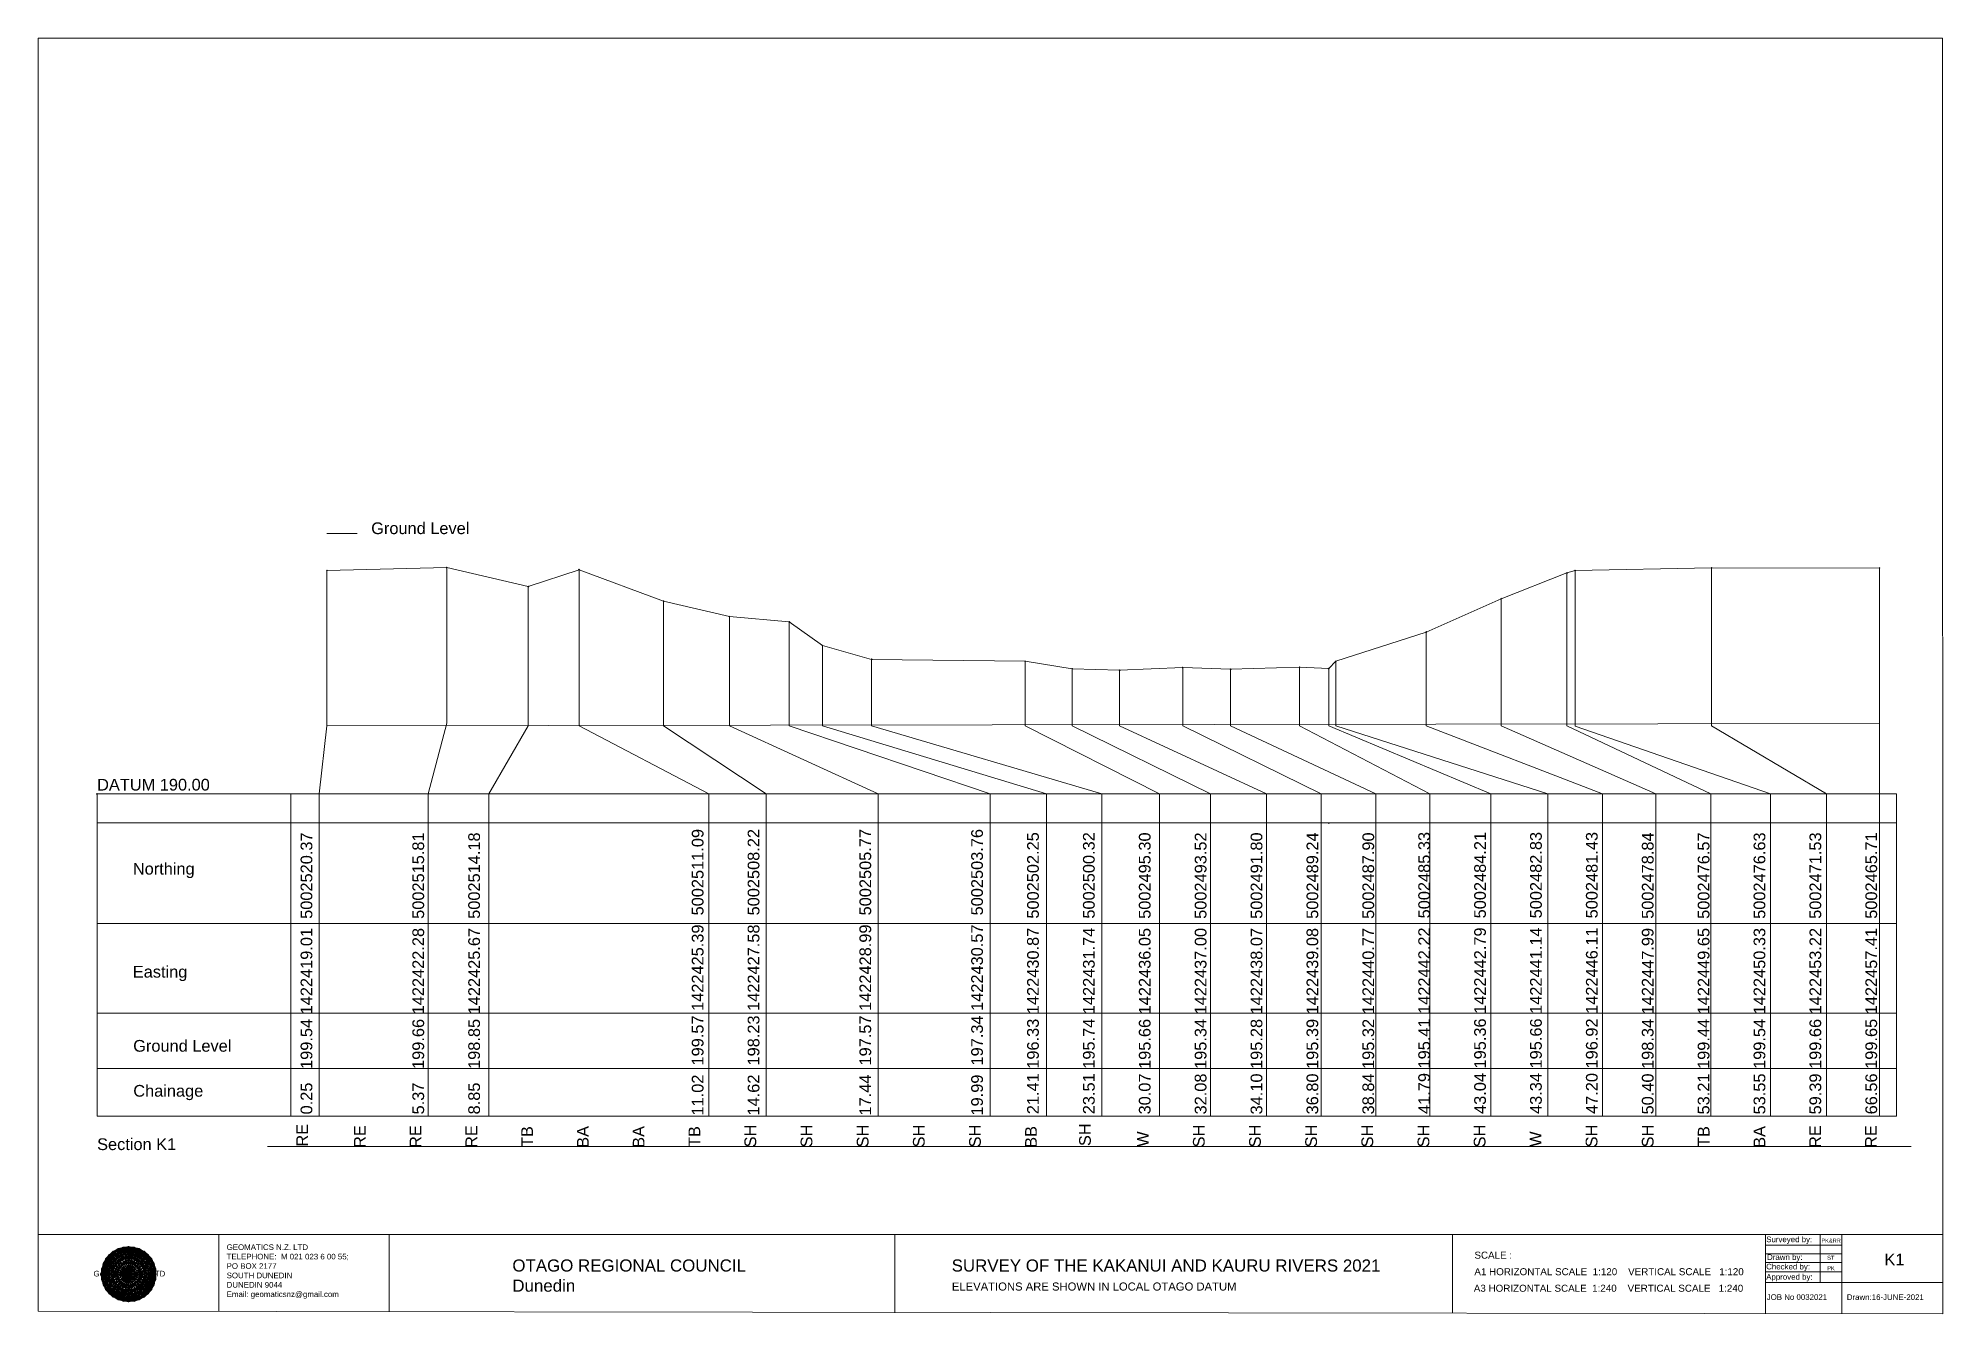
# Model space of a CAD drawing. Header units: millimetres. Extents: x -13804604 to 13046302109, y -19137686871 to 1424964600.
# Drawn here: x -13751658 to -13670307, y 167803 to 222272 of the extents above; entities that cross this region are included whole.
import ezdxf

# ---------------------------------------------------------------- set-up
doc = ezdxf.new("R2010")
doc.units = ezdxf.units.MM
doc.header["$PDMODE"] = 35
doc.header["$PDSIZE"] = 20
doc.layers.get('0').update_dxf_attribs({"lineweight": 0})
doc.layers.add('CODE', color=50, linetype='Continuous', lineweight=0)
doc.layers.add('geo', color=7, linetype='Continuous', lineweight=0)
doc.styles.get("Standard").update_dxf_attribs({"font": 'arial.ttf'})

msp = doc.modelspace()

# ---------------------------------------------------------------- texts
at = {"linetype": 'Continuous', "lineweight": 0}
msp.add_text('Ground Level', height=500, dxfattribs=at).set_placement((-13737431.355, 201095.684))
at = {"color": 7, "linetype": 'Continuous', "lineweight": 0}
for s, height, p in [('DATUM 190.00', 500, (-13749138.135, 190146.766)), ('Northing', 500, (-13747611.887, 186560.657)), ('Easting', 500, (-13747613.934, 182162.095)), ('Ground Level', 500, (-13747595.857, 178997.626)), ('Chainage', 500, (-13747593.47, 177077.102)), ('Section K1', 500, (-13749138.146, 174797.682)), ('SCALE :  ', 300, (-13690314.524, 170160.634)), ('K1', 500, (-13672803.15, 169876.95)), ('A1 HORIZONTAL SCALE  1:120    VERTICAL SCALE   1:120 ', 300, (-13690317.593, 169454.621)), ('A3 HORIZONTAL SCALE  1:240    VERTICAL SCALE   1:240 ', 300, (-13690340.109, 168748.608))]:
    msp.add_text(s, height=height, dxfattribs=at).set_placement(p)
at = {"color": 7, "lineweight": 0}
for s, p in [('0.25   199.54 1422419.01  5002520.37', (-13739946.521, 176319.532)), ('5.37   199.66 1422422.28  5002515.81', (-13735173.272, 176319.532)), ('8.85   198.85 1422425.67  5002514.18', (-13732786.477, 176320.214)), ('11.02  199.57 1422425.39  5002511.09', (-13723239.979, 176272.465)), ('14.62  198.23 1422427.58  5002508.22', (-13720853.184, 176272.465)), ('17.44  197.57 1422428.99  5002505.77', (-13716079.594, 176272.465)), ('19.99  197.34 1422430.57  5002503.76', (-13711306.345, 176272.465)), ('21.41 196.33 1422430.87  5002502.25', (-13708919.55, 176328.058)), ('23.51 195.74 1422431.74  5002500.32', (-13706532.755, 176328.058)), ('30.07 195.66 1422436.05  5002495.30', (-13704145.96, 176319.191)), ('32.08 195.34 1422437.00  5002493.52', (-13701759.165, 176319.191)), ('34.10 195.28 1422438.07  5002491.80', (-13699372.37, 176319.191)), ('36.80 195.39 1422439.08  5002489.24', (-13696985.575, 176319.191)), ('38.84 195.32 1422440.77  5002487.90', (-13694598.78, 176319.191)), ('41.79 195.41 1422442.22  5002485.33', (-13692211.985, 176339.655)), ('43.04 195.36 1422442.79  5002484.21', (-13689825.19, 176339.655)), ('43.34 195.66 1422441.14  5002482.83', (-13687438.395, 176339.655)), ('47.20 196.92 1422446.11  5002481.43', (-13685051.6, 176339.655)), ('50.40 198.34 1422447.99  5002478.84', (-13682664.805, 176319.532)), ('53.21 199.44 1422449.65  5002476.57', (-13680278.011, 176319.532)), ('53.55 199.54 1422450.33  5002476.63', (-13677891.216, 176319.532)), ('59.39 199.66 1422453.22  5002471.53', (-13675504.421, 176319.532)), ('66.56 199.65 1422457.41  5002465.71', (-13673117.626, 176322.26))]:
    msp.add_text(s, height=500, rotation=90, dxfattribs=at).set_placement(p)
at = {"layer": 'CODE'}
for s, p in [('RE', (-13740132.382, 174944.556)), ('RE', (-13737668.899, 174889.645)), ('RE', (-13735287.418, 174889.645)), ('RE', (-13732905.937, 174889.645)), ('TB', (-13730524.457, 174928.185)), ('BA', (-13728142.976, 174893.397)), ('BA', (-13725761.495, 174893.397)), ('TB', (-13723380.014, 174928.185)), ('SH', (-13720990.007, 174913.178)), ('SH', (-13718591.473, 174913.178)), ('SH', (-13716192.939, 174913.178)), ('SH', (-13713794.405, 174913.178)), ('SH', (-13711395.871, 174913.178)), ('BB', (-13709005.864, 174893.397)), ('SH', (-13706697.858, 174968.09)), ('SH', (-13701835.841, 174913.178)), ('SH', (-13699437.307, 174913.178)), ('SH', (-13697038.773, 174913.178)), ('SH', (-13694640.239, 174913.178)), ('SH', (-13692241.706, 174913.178)), ('SH', (-13689843.172, 174913.178)), ('SH', (-13685063.157, 174913.178)), ('SH', (-13682664.623, 174913.178)), ('TB', (-13680274.615, 174928.185)), ('BA', (-13677893.135, 174893.397)), ('RE', (-13675511.654, 174889.645)), ('RE', (-13673130.173, 174889.645)), ('W', (-13704225.849, 174936.03)), ('W', (-13687453.164, 174936.03))]:
    msp.add_text(s, height=500, rotation=90, dxfattribs=at).set_placement(p)

# ---------------------------------------------------------------- blocks, each defined once
blk = doc.blocks.new('Geomatics_Circle_SPT')
at = {"layer": 'geo', "color": 2, "linetype": 'Continuous', "lineweight": 0}
for p, q in [((0, 25.2), (-25.2, 0)), ((-24.7, 4.9), (-4.9, 24.7)), ((-24.7, -4.9), (4.9, 24.7)), ((-9.7, 23.3), (-23.3, 9.6)), ((9.7, 23.3), (-23.3, -9.7)), ((-21, 14), (-14, 21)), ((-21, -14), (14, 21)), ((0, 0), (-17.8, 17.8)), ((-14, 21), (21, -14)), ((23.3, -9.7), (-9.7, 23.3)), ((-4.9, 24.7), (24.7, -4.9)), ((25.2, 0), (0, 25.2)), ((0, 0), (17.8, 17.8)), ((4.9, 24.7), (24.7, 4.9)), ((23.3, 9.7), (9.7, 23.3)), ((14, 21), (21, 14)), ((17.8, 18.1), (17.8, 18.1)), ((4.9, -24.7), (-24.7, 4.9)), ((-24.7, 0), (0, -24.7)), ((-23.3, 9.7), (9.7, -23.3)), ((14, -21), (-21, 14)), ((0, 0), (-17.8, -17.8)), ((21, 14), (-14, -21)), ((-9.7, -23.3), (23.3, 9.7)), ((24.7, 4.9), (-4.9, -24.7)), ((0, 0), (17.8, -17.8)), ((0, -24.8), (25.2, 0)), ((-4.9, -24.7), (-24.7, -4.9)), ((-23.3, -9.7), (-9.7, -23.3)), ((-14, -21), (-21, -14)), ((24.7, -4.9), (4.9, -24.7)), ((9.7, -23.3), (23.3, -9.7)), ((21, -14), (14, -21)), ((-17.8, -17.8), (-17.8, -17.8)), ((4.9, -24.7), (4.9, -24.7)), ((18.1, -17.8), (18.1, -17.8))]:
    blk.add_line(p, q, dxfattribs=at)
at = {"layer": 'geo', "color": 1, "linetype": 'Continuous', "lineweight": 0}
for p, q in [((-25.2, 0), (9.7, 23.3)), ((-25.2, 0), (-9.6, 23.3)), ((-4.9, 24.8), (-24.7, -4.9)), ((4.9, 24.7), (-24.7, 4.9)), ((14, 21), (-24.7, -4.9)), ((-14, 21), (-24.7, 4.9)), ((-23.3, 9.7), (0, 25.2)), ((-23.3, -9.6), (0, 25.2)), ((-23.3, -9.6), (17.8, 17.8)), ((-23.3, 9.7), (-17.8, 17.9)), ((-23.3, -9.6), (-17.8, 17.9)), ((-23.3, 9.7), (17.8, 17.8)), ((4.9, 24.8), (-21, -14)), ((-4.9, 24.7), (-21, 14)), ((14, 21), (-21, 14)), ((-14, 21), (-21, -14)), ((-17.9, 17.6), (-17.9, 17.6)), ((-17.8, 17.8), (9.7, 23.3)), ((-17.8, 17.8), (-9.6, 23.3)), ((-17.8, -17.8), (9.7, 23.3)), ((-17.8, -17.8), (-9.7, 23.3)), ((-9.7, -23.3), (-17.8, 17.8)), ((-17.8, 17.8), (9.7, -23.3)), ((-17.8, 17.8), (23.3, -9.6)), ((-17.8, 17.8), (23.3, 9.7)), ((4.9, 24.7), (-14, 21)), ((-4.9, 24.7), (-14, -20.9)), ((0, 0), (-14, 21)), ((-14, 21), (-4.9, -24.7)), ((-14, 21), (-14, 21)), ((24.7, -4.9), (-14, 21)), ((21, 14), (-14, 21)), ((-9.8, 23.1), (-9.8, 23.1)), ((-9.7, 23.3), (0, 25.2)), ((-9.7, 23.3), (0, -25.2)), ((-9.7, -23.3), (0, 25.2)), ((-9.6, 23.3), (17.8, -17.8)), ((-9.6, 23.3), (25.2, 0)), ((-9.6, 23.3), (17.8, 17.8)), ((-9.6, -23.3), (17.8, 17.9)), ((0, 0), (-4.9, 24.7)), ((-4.9, 24.7), (-4.9, 24.7)), ((21, -14), (-4.9, 24.7)), ((24.8, 4.9), (-4.9, 24.7)), ((14, 21), (-4.9, 24.7)), ((-0.2, 25.1), (-0.2, 25.1)), ((0, 25.2), (9.7, -23.3)), ((0, 25.2), (23.3, -9.7)), ((0, 25.2), (23.3, 9.7)), ((0, 25.2), (9.7, 23.3)), ((0, 0), (4.9, 24.7)), ((0, -25.2), (9.7, 23.3)), ((0, 0), (14, 21)), ((21, 14), (4.9, 24.8)), ((14, -21), (4.9, 24.7)), ((24.7, -4.9), (4.9, 24.7)), ((4.9, 24.7), (4.9, 24.7)), ((4.9, -24.7), (14, 21)), ((9.4, 23.3), (9.4, 23.3)), ((9.7, 23.3), (17.8, -17.8)), ((9.7, 23.3), (25.2, 0)), ((9.7, 23.3), (17.8, 17.9)), ((17.8, 17.8), (9.7, -23.3)), ((21, -14), (14, 21)), ((24.7, 4.9), (14, 21)), ((14, 21), (14, 21)), ((17.6, 17.9), (17.6, 17.9)), ((17.8, 17.8), (23.3, -9.7)), ((17.8, 17.8), (23.3, 9.7)), ((-25.2, 0), (23.3, 9.7)), ((-25.2, 0), (-23.3, 9.7)), ((-23.3, -9.7), (-25.2, 0)), ((-9.6, -23.3), (-25.2, 0)), ((9.7, -23.3), (-25.2, 0)), ((21, 14), (-24.7, 4.9)), ((-21, 14), (-24.7, -4.9)), ((0, 0), (-24.7, 4.9)), ((-24.7, 4.9), (-21, -14)), ((-24.7, 4.9), (-4.9, -24.7)), ((-24.7, 4.9), (14, -21)), ((-24.7, 4.9), (-24.7, 4.9)), ((0, 0), (-24.7, -4.9)), ((-17.8, -17.8), (-23.3, 9.7)), ((0, -25.2), (-23.3, 9.7)), ((-23.3, 9.7), (17.8, -17.8)), ((-23.3, 9.7), (25.2, 0)), ((-23.3, 9.4), (-23.3, 9.4)), ((-23.3, -9.7), (25.2, 0)), ((0, 0), (-21, 14)), ((-21, 14), (-14, -21)), ((-21, 14), (4.9, -24.7)), ((-21, 14), (-21, 14)), ((24.7, 4.9), (-21, 14)), ((0, 0), (-21, -14)), ((-17.8, -17.8), (23.3, 9.7)), ((-14, -21), (24.7, 4.9)), ((0, 0), (-14, -21)), ((25.2, 0), (-9.6, -23.3)), ((-4.9, -24.7), (21, 14)), ((0, 0), (-4.9, -24.7)), ((0, 0), (21, 14)), ((23.3, 9.7), (0, -25.2)), ((0, 0), (24.8, 4.9)), ((0, 0), (4.9, -24.7)), ((0, 0), (14, -21)), ((0, 0), (21, -14)), ((0, 0), (24.8, -4.9)), ((4.9, -24.7), (24.7, 4.9)), ((25.2, 0), (9.7, -23.3)), ((14, -21), (21, 14)), ((23.3, 9.7), (17.8, -17.8)), ((24.7, -4.9), (21, 14)), ((21, 14), (21, 14)), ((21, -14), (24.7, 4.9)), ((23.1, 9.8), (23.1, 9.8)), ((23.3, 9.7), (25.2, 0)), ((25.2, 0), (23.3, -9.6)), ((24.7, 4.9), (24.7, 4.9)), ((25.1, 0.2), (25.1, 0.2)), ((-25.2, 0), (23.3, -9.7)), ((-25.1, -0.2), (-25.1, -0.2)), ((-24.7, -4.9), (-24.7, -4.9)), ((-24.7, -4.9), (-14, -21)), ((-24.7, -4.9), (4.9, -24.7)), ((-24.7, -4.9), (21, -14)), ((-17.8, -17.8), (-23.3, -9.7)), ((0, -25.2), (-23.3, -9.6)), ((17.8, -17.8), (-23.3, -9.6)), ((-23.1, -9.8), (-23.1, -9.8)), ((-21, -14), (24.7, -4.9)), ((-21, -14), (-21, -14)), ((-21, -14), (-4.9, -24.7)), ((-21, -14), (14, -21)), ((23.3, -9.7), (-17.8, -17.8)), ((-14, -21), (21, -14)), ((-4.9, -24.7), (24.7, -4.9)), ((23.3, -9.6), (0, -25.2)), ((4.9, -24.7), (21, -14)), ((14, -21), (24.7, -4.9)), ((23.3, -9.6), (17.8, -17.8)), ((21, -14), (21, -14)), ((23.3, -9.4), (23.3, -9.4)), ((24.7, -4.9), (24.7, -4.9)), ((-9.6, -23.3), (-17.8, -17.8)), ((9.7, -23.3), (-17.8, -17.8)), ((-17.6, -17.9), (-17.6, -17.9)), ((-14, -21), (-14, -21)), ((-14, -21), (4.9, -24.7)), ((17.8, -17.8), (-9.7, -23.3)), ((0, -25.2), (-9.7, -23.3)), ((-9.4, -23.3), (-9.4, -23.3)), ((-4.9, -24.7), (14, -21)), ((-4.9, -24.7), (-4.9, -24.7)), ((9.7, -23.3), (0, -25.2)), ((0.2, -25.1), (0.2, -25.1)), ((4.9, -24.7), (4.9, -24.7)), ((17.8, -17.8), (9.7, -23.3)), ((9.8, -23.1), (9.8, -23.1)), ((14, -21), (14, -21)), ((17.9, -17.6), (17.9, -17.6))]:
    blk.add_line(p, q, dxfattribs=at)
at = {"layer": 'geo', "color": 114, "linetype": 'Continuous', "lineweight": 0}
for p, q in [((17.9, 17.8), (-25.2, 0)), ((-24.7, 4.9), (14, 21)), ((9.7, 23.3), (-23.3, 9.7)), ((-20.9, 14), (4.9, 24.7)), ((0, 25.2), (-17.8, 17.8)), ((-17.8, 17.8), (0, -25.2)), ((-14, 21), (-4.9, 24.7)), ((4.9, -24.7), (-14, 21)), ((0, 0), (-9.7, 23.3)), ((-4.9, 24.7), (14, -21)), ((17.8, -17.8), (0, 25.2)), ((0, 0), (9.7, 23.3)), ((4.9, 24.7), (21, -14)), ((23.3, -9.7), (9.7, 23.3)), ((14, 21), (24.7, -4.9)), ((25.2, 0), (17.8, 17.8)), ((-24.7, -4.9), (21, 14)), ((-14, -21), (-24.7, 4.9)), ((0, 0), (-23.3, 9.7)), ((-23.3, 9.7), (-9.7, -23.3)), ((0, 0), (-23.3, -9.7)), ((-4.9, -24.7), (-21, 14)), ((24.8, 4.9), (-20.9, -14)), ((0, 0), (-9.7, -23.3)), ((0, 0), (23.3, 9.7)), ((0, 0), (9.7, -23.3)), ((0, 0), (23.3, -9.7)), ((21, 14), (24.7, 4.9)), ((-25.2, 0), (-17.8, -17.8)), ((-21, -14), (-24.7, -4.9)), ((-17.8, -17.8), (25.2, 0)), ((24.8, -4.9), (-14, -21)), ((-9.6, -23.3), (23.3, -9.7)), ((21, -14), (-4.9, -24.8)), ((0, -25.2), (17.9, -17.8)), ((14, -21), (4.9, -24.8))]:
    blk.add_line(p, q, dxfattribs=at)
at = {"layer": 'geo', "color": 250, "linetype": 'Continuous', "lineweight": 0}
for p, q in [((-17.8, 17.8), (17.8, 17.8)), ((-17.8, -17.8), (-17.8, 17.8)), ((-14, 21), (-14, 21)), ((14, 21), (-14, 21)), ((-14, 20.9), (-14, -21)), ((-9.7, 23.3), (9.7, 23.3)), ((-9.7, -23.3), (-9.7, 23.3)), ((-4.9, 24.7), (4.9, 24.7)), ((-4.9, 24.7), (-4.9, -24.7)), ((0, 0), (0, 25.2)), ((4.9, 24.7), (4.9, -24.7)), ((9.7, -23.3), (9.7, 23.3)), ((14, 21), (14, -21)), ((17.8, -17.8), (17.8, 17.8)), ((0, 0), (-25.2, 0)), ((24.7, 4.9), (-24.7, 4.9)), ((-24.7, 4.9), (-24.7, -4.9)), ((-23.3, 9.7), (23.3, 9.7)), ((-23.3, 9.7), (-23.3, 9.7)), ((-23.3, -9.7), (-23.3, 9.7)), ((21, 14), (-21, 14)), ((-21, 14), (-21, -14)), ((0, 0), (0, -25.2)), ((0, 0), (25.2, 0)), ((21, 14), (21, 14)), ((21, -14), (21, 14)), ((23.3, 9.7), (23.3, -9.7)), ((24.7, 4.9), (24.7, 4.9)), ((24.7, -4.9), (24.7, 4.9)), ((-24.7, -4.9), (24.7, -4.9)), ((23.3, -9.7), (-23.3, -9.7)), ((-21, -14), (21, -14)), ((17.8, -17.8), (-17.8, -17.8)), ((-14, -21), (14, -21)), ((9.7, -23.3), (-9.7, -23.3)), ((-4.9, -24.7), (4.9, -24.7))]:
    blk.add_line(p, q, dxfattribs=at)
blk = doc.blocks.new('GeomaticsNZ TITLE BLOCK')
at = {"color": 7, "linetype": 'Continuous', "lineweight": 0}
for p, q in [((0, 94.9), (0, 1579.2)), ((0, 1579.2), (2363.4, 1579.2)), ((2363.4, 1579.2), (2364, 94.9)), ((2364, 94.9), (0, 94.9)), ((0, 94.9), (0, 0)), ((15.9, 94.9), (2364, 94.9)), ((224.3, 95.2), (224.3, -0.3)), ((2364, 94.9), (382.6, 94.9)), ((435.8, 95.2), (435.8, -0.7)), ((1063.4, 94.9), (1063.4, -2.4)), ((1755.4, 94.9), (1755.4, -2.6)), ((2143.9, 94.9), (2143.7, -3)), ((2211.5, 94.9), (2211.5, 36.1)), ((2238.6, 94.8), (2238.6, -3.2)), ((2364, -3.5), (2364, 94.9)), ((2143.9, 81.9), (2238.6, 81.7)), ((2143.9, 71), (2238.6, 71)), ((2143.6, 60.4), (2238.6, 60.4)), ((2143.8, 48.6), (2238.6, 48.6)), ((2143.8, 35.4), (2364, 35.3)), ((0, 0), (2364, -3.5))]:
    blk.add_line(p, q, dxfattribs=at)
at = {"color": 7, "linetype": 'Continuous', "lineweight": 0, "xscale": 1.36, "yscale": 1.36, "zscale": 1.36}
blk.add_blockref('Geomatics_Circle_SPT', (112.4, 45.7), dxfattribs=at)
at = {"color": 7, "linetype": 'Continuous', "lineweight": 0}
for s, p in [('PK&RR', (2213.2, 84.8)), ('ST', (2220.3, 63.6)), ('PK', (2220.4, 50.6))]:
    blk.add_text(s, height=5, dxfattribs=at).set_placement(p)
at = {"color": 7, "linetype": 'Continuous', "lineweight": 0, "attachment_point": 1}
for s, width, heights, insert, char_height in [('{\\C256;GEOMATICS N.Z. LTD                   \\PTELEPHONE:  M 021 023 6 00 55;\\PPO BOX 2177\\PSOUTH DUNEDIN\\PDUNEDIN 9044\\PEmail: geomaticsnz@gmail.com}', 3535.727, [94.7], (234, 82.7), 7), ('{\\C256;Surveyed by:}', 3535.727, [0], (2144.7, 92.4), 7), ('{\\C256;Geomatics N.Z. LTD                   }', 125.079, [15.8], (68.8, 49.9), 7), ('{\\C256;OTAGO REGIONAL COUNCIL\\PDunedin}', 3535.727, [0], (588.6, 64), 15), ('{\\C256;SURVEY OF THE KAKANUI AND KAURU RIVERS 2021}', 3535.727, [0], (1133.8, 64), 15), ('{\\C256;Checked by:}', 3535.727, [0], (2144.7, 58.6), 7), ('{\\C256;Drawn by:}', 3535.727, [0], (2145.8, 70.4), 7), ('{\\C256;ELEVATIONS ARE SHOWN IN LOCAL OTAGO DATUM}', 3535.727, [0], (1134.1, 35.4), 10), ('{\\C256;Approved by:}', 3535.727, [0], (2144.7, 45.9), 7), ('{\\C256;JOB No 0032021}', 3535.727, [0], (2145.3, 20.8), 7), ('{\\C256;Drawn:16-JUNE-2021}', 3535.727, [0], (2244.7, 20.7), 7)]:
    blk.add_mtext_dynamic_manual_height_columns(s, width=width, gutter_width=159, heights=heights, dxfattribs=dict(at, insert=insert, char_height=char_height))

# ---------------------------------------------------------------- linework, layer by layer
at = {"color": 1, "linetype": 'Continuous', "lineweight": 0}
msp.add_line((-13739326.496, 201117.888), (-13738034.53, 201117.888), dxfattribs=at)
at = {"color": 7, "lineweight": 0}
for p, q in [((-13739323.881, 199542), (-13739323.881, 192909.399)), ((-13734203.492, 199663), (-13734203.492, 193030.399)), ((-13728552.619, 199573), (-13728552.619, 192909.399)), ((-13686361.243, 199435), (-13686361.243, 192909.399)), ((-13686017.706, 199535), (-13686017.706, 192902.399)), ((-13680185.074, 199655), (-13680185.074, 192909.399)), ((-13673014.288, 199646), (-13673014.288, 176248.305)), ((-13730723.288, 198853), (-13730723.288, 192909.399)), ((-13724946.253, 198233), (-13724946.253, 192909.399)), ((-13689172.757, 198335), (-13689172.757, 192909.399)), ((-13722129.075, 197573), (-13722129.075, 192909.399)), ((-13719577.655, 197343), (-13719577.655, 192909.399)), ((-13692372.514, 196915), (-13692372.514, 192909.399)), ((-13718157.099, 196333), (-13718157.099, 192909.399)), ((-13716062.949, 195744), (-13716062.949, 192909.399)), ((-13709501.22, 195664), (-13709501.22, 192909.399)), ((-13707494.098, 195344), (-13707494.098, 192909.399)), ((-13705469.455, 195284), (-13705469.455, 192909.399)), ((-13702774.183, 195394), (-13702774.183, 192909.399)), ((-13700726.736, 195324), (-13700726.736, 192909.399)), ((-13697783.78, 195414), (-13697783.78, 192909.399)), ((-13696534.909, 195355), (-13696534.909, 192909.399)), ((-13696233.884, 195664), (-13696233.884, 192909.399)), ((-13739323.881, 192909.399), (-13739649.638, 189999.998)), ((-13739323.881, 192909.399), (-13673014.288, 193013.399)), ((-13734203.492, 193030.399), (-13734994.52, 189999.998)), ((-13730723.288, 192909.399), (-13732410.766, 189999.998)), ((-13728552.619, 192909.399), (-13723012.867, 189999.998)), ((-13724946.253, 192909.399), (-13720570.356, 189999.998)), ((-13722129.075, 192909.399), (-13715784.692, 189999.998)), ((-13719577.655, 192909.399), (-13710999.029, 189999.998)), ((-13718157.099, 192909.399), (-13708595.467, 189999.998)), ((-13716062.949, 192909.399), (-13706233.148, 189999.998)), ((-13709501.22, 192909.399), (-13703758.65, 189999.998)), ((-13707494.098, 192909.399), (-13701590.876, 189999.998)), ((-13705469.455, 192909.399), (-13699196.215, 189999.998)), ((-13702774.183, 192909.399), (-13696855.367, 189999.998)), ((-13700726.736, 192909.399), (-13694527.974, 189999.998)), ((-13697783.78, 192909.399), (-13692223.886, 189999.998)), ((-13696534.909, 192909.399), (-13689617.22, 189999.998)), ((-13696233.884, 192909.399), (-13687172.625, 189999.998)), ((-13692372.514, 192909.399), (-13684849.586, 189999.998)), ((-13689172.757, 192909.399), (-13682567.929, 189999.998)), ((-13686361.243, 192909.399), (-13680220.567, 189999.998)), ((-13686017.706, 192902.399), (-13677672.432, 189999.998)), ((-13680185.074, 192909.399), (-13675274.816, 189999.998)), ((-13739649.638, 176248.305), (-13739649.638, 189999.998)), ((-13734994.52, 176248.305), (-13734994.52, 189999.998)), ((-13732410.766, 176248.305), (-13732410.766, 189999.998)), ((-13723012.867, 176248.305), (-13723012.867, 189999.998)), ((-13720570.356, 176248.305), (-13720570.356, 189999.998)), ((-13715784.692, 176248.305), (-13715784.692, 189999.998)), ((-13710999.029, 176248.305), (-13710999.029, 189999.998)), ((-13708595.467, 176248.305), (-13708595.467, 189999.998)), ((-13706233.148, 176248.305), (-13706233.148, 189999.998)), ((-13703758.65, 176248.305), (-13703758.65, 189999.998)), ((-13701590.876, 176248.305), (-13701590.876, 189999.998)), ((-13699196.215, 176248.305), (-13699196.215, 189999.998)), ((-13696855.367, 176248.305), (-13696855.367, 189999.998)), ((-13694527.974, 176248.305), (-13694527.974, 189999.998)), ((-13692223.886, 176248.305), (-13692223.886, 189999.998)), ((-13689617.22, 176248.305), (-13689617.22, 189999.998)), ((-13687172.625, 176248.305), (-13687172.625, 189999.998)), ((-13684849.586, 176248.305), (-13684849.586, 189999.998)), ((-13682567.929, 176248.305), (-13682567.929, 189999.998)), ((-13680220.567, 176248.305), (-13680220.567, 189999.998)), ((-13677672.432, 176248.305), (-13677672.432, 189999.998)), ((-13675274.816, 176248.305), (-13675274.816, 189999.998)), ((-13702774.183, 188762.687), (-13702774.183, 188761.399)), ((-13696534.909, 188762.687), (-13696534.909, 188722.399))]:
    msp.add_line(p, q, dxfattribs=at)
at = {"color": 7, "linetype": 'Continuous', "lineweight": 0}
for p, q in [((-13749138.146, 190000), (-13749138.146, 176248.305)), ((-13749138.136, 189999.998), (-13672281.804, 189999.998)), ((-13740869.618, 176248.316), (-13740869.618, 190000.009)), ((-13672281.814, 176248.305), (-13672281.814, 189999.998)), ((-13749138.146, 188762.687), (-13672281.814, 188762.687)), ((-13749138.146, 184471.165), (-13672281.814, 184471.165)), ((-13749138.146, 180644.524), (-13672281.814, 180644.524)), ((-13749138.146, 178283.079), (-13672281.814, 178283.079)), ((-13749138.146, 176248.305), (-13672281.814, 176248.305))]:
    msp.add_line(p, q, dxfattribs=at)
at = {"color": 240, "lineweight": 0, "true_color": 0xed1f24}
msp.add_lwpolyline([(-13739323.881, 199542), (-13734203.492, 199663), (-13730723.288, 198853), (-13728552.619, 199573), (-13724946.253, 198233), (-13722129.075, 197573), (-13719577.655, 197343), (-13718157.099, 196333), (-13716062.949, 195744), (-13709501.22, 195664), (-13707494.098, 195344), (-13705469.455, 195284), (-13702774.183, 195394), (-13700726.736, 195324), (-13697783.78, 195414), (-13696534.909, 195355), (-13696233.884, 195664), (-13692372.514, 196915), (-13689172.757, 198335), (-13686361.243, 199435), (-13686017.706, 199535), (-13680185.074, 199655), (-13673014.288, 199646)], dxfattribs=at)
at = {"lineweight": 0}
for p in [(-13739323.881, 199542), (-13734203.492, 199663), (-13728552.619, 199573), (-13686361.243, 199435), (-13686017.706, 199535), (-13680185.074, 199655), (-13673014.288, 199646), (-13730723.288, 198853), (-13724946.253, 198233), (-13689172.757, 198335), (-13722129.075, 197573), (-13719577.655, 197343), (-13692372.514, 196915), (-13718157.099, 196333), (-13716062.949, 195744), (-13709501.22, 195664), (-13707494.098, 195344), (-13705469.455, 195284), (-13702774.183, 195394), (-13700726.736, 195324), (-13697783.78, 195414), (-13696534.909, 195355), (-13696233.884, 195664)]:
    msp.add_point(p, dxfattribs=at)
at = {"linetype": 'Continuous', "lineweight": 0}
msp.add_point((-13749138.146, 189999.998), dxfattribs=at)
at = {"layer": 'CODE'}
msp.add_line((-13741862.971, 174944.556), (-13671659.416, 174944.556), dxfattribs=at)

# ---------------------------------------------------------------- block references
at = {"color": 7, "linetype": 'Continuous', "lineweight": 0, "xscale": 34.41290447856466, "yscale": 34.41290447856466, "zscale": 34.41290447856466}
msp.add_blockref('GeomaticsNZ TITLE BLOCK', (-13751658.357, 167925.437), dxfattribs=at)

msp.set_redraw_order([(e.dxf.handle, doc.entitydb.next_handle()) for e in msp.query("TEXT MTEXT ATTDEF DIMENSION ARC_DIMENSION")])  # texts and dimensions are drawn at this point

doc.saveas('drawing.dxf')
